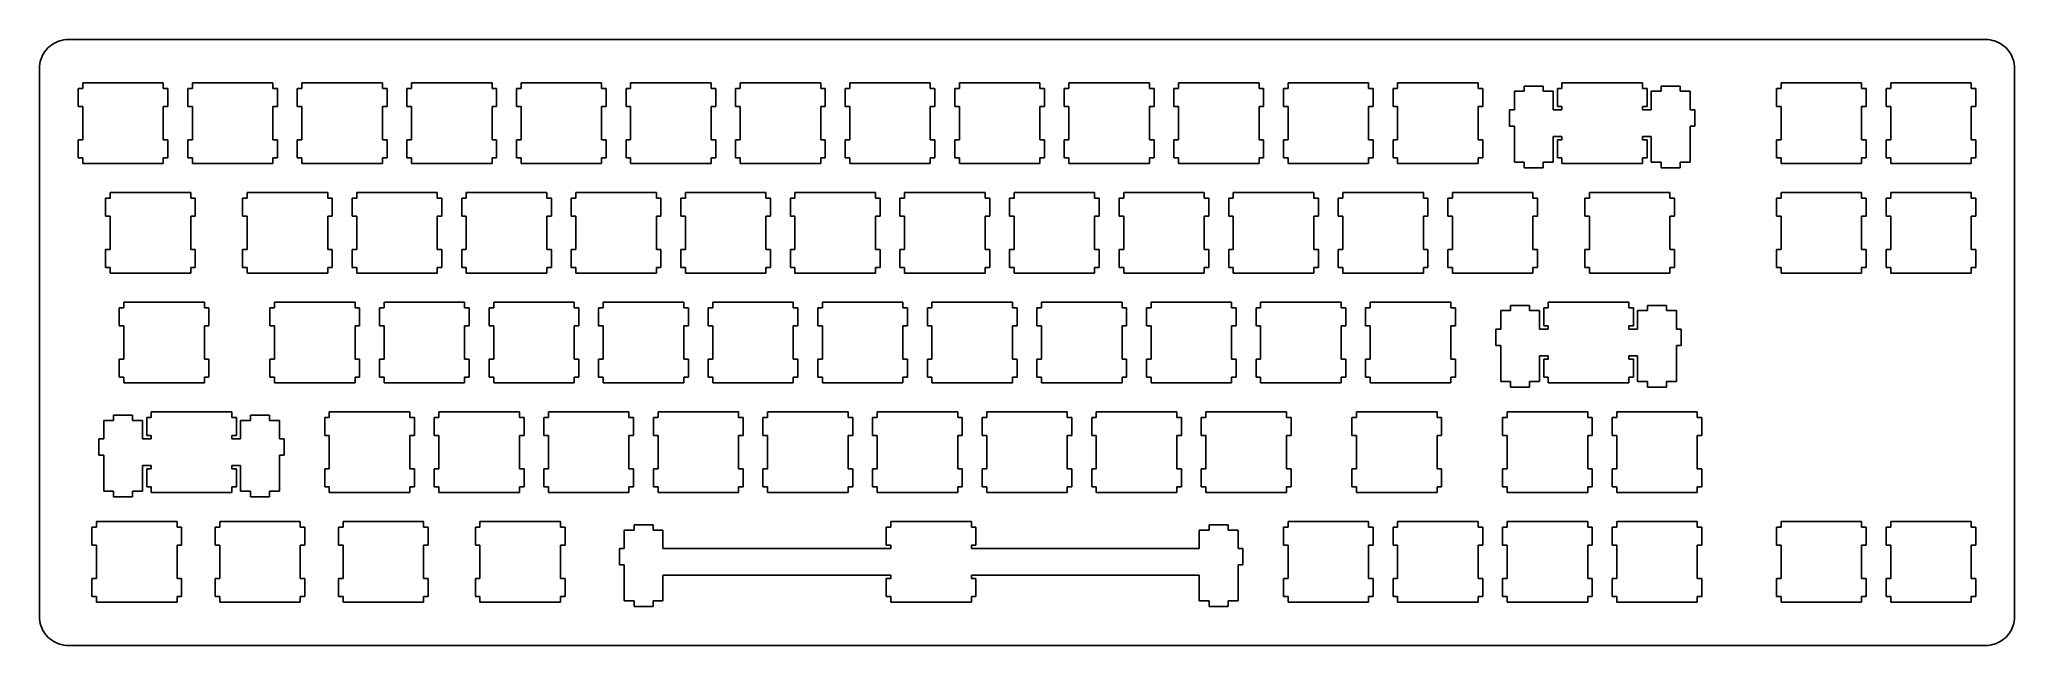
# Model space of a CAD drawing. Extents: x 0 to 343, y 0 to 105.
import ezdxf

# ---------------------------------------------------------------- set-up
doc = ezdxf.new("R2010")
doc.units = 0
doc.layers.get('0').update_dxf_attribs({"linetype": 'CONTINUOUS'})

msp = doc.modelspace()

# ---------------------------------------------------------------- linework, layer by layer
at = {"color": 0}
for p, q in [((0.83096, 102.956), (1.04869, 103.283)), ((1.04869, 103.283), (1.29122, 103.591)), ((1.29122, 103.591), (1.55856, 103.879)), ((1.55856, 103.879), (1.84657, 104.147)), ((1.84657, 104.147), (2.15525, 104.389)), ((2.15525, 104.389), (2.48185, 104.607)), ((2.48185, 104.607), (2.82498, 104.798)), ((2.82498, 104.798), (3.18051, 104.962)), ((3.18051, 104.962), (3.54845, 105.099)), ((3.54845, 105.099), (3.9274, 105.205)), ((3.9274, 105.205), (4.3119, 105.282)), ((4.3119, 105.282), (4.70186, 105.327)), ((4.70186, 105.327), (5.0946, 105.344)), ((5.0946, 105.344), (338.471, 105.343)), ((338.471, 105.343), (338.862, 105.327)), ((338.862, 105.327), (339.252, 105.282)), ((339.252, 105.282), (339.638, 105.205)), ((339.638, 105.205), (340.016, 105.099)), ((340.016, 105.099), (340.384, 104.962)), ((340.384, 104.962), (340.739, 104.798)), ((340.739, 104.798), (341.082, 104.607)), ((341.082, 104.607), (341.409, 104.389)), ((341.409, 104.389), (341.717, 104.147)), ((341.717, 104.147), (342.006, 103.879)), ((342.006, 103.879), (342.273, 103.591)), ((342.273, 103.591), (342.515, 103.283)), ((342.515, 103.283), (342.733, 102.956)), ((0.09371, 5.09323), (0.09508, 100.343)), ((0.09508, 100.343), (0.11024, 100.736)), ((0.11024, 100.736), (0.15572, 101.126)), ((0.15572, 101.126), (0.23289, 101.51)), ((0.23289, 101.51), (0.339, 101.889)), ((0.339, 101.889), (0.47542, 102.257)), ((0.47542, 102.257), (0.63941, 102.613)), ((0.63941, 102.613), (0.83096, 102.956)), ((342.733, 102.956), (342.926, 102.613)), ((342.926, 102.613), (343.09, 102.257)), ((343.09, 102.257), (343.225, 101.889)), ((343.225, 101.889), (343.331, 101.51)), ((343.331, 101.51), (343.408, 101.126)), ((343.408, 101.126), (343.455, 100.736)), ((343.455, 100.736), (343.469, 100.343)), ((343.469, 100.343), (343.47, 5.09185)), ((7.61919, 96.8195), (6.81852, 96.8195)), ((6.81852, 96.8195), (6.81852, 93.7175)), ((7.61919, 97.8186), (7.61919, 96.8195)), ((21.6201, 97.8186), (7.61919, 97.8186)), ((21.6201, 96.8195), (21.6201, 97.8186)), ((22.4193, 96.8195), (21.6201, 96.8195)), ((22.4193, 93.7175), (22.4193, 96.8195)), ((26.6692, 96.8195), (25.8699, 96.8195)), ((25.8699, 96.8195), (25.8699, 93.7175)), ((26.6692, 97.8186), (26.6692, 96.8195)), ((40.67, 97.8186), (26.6692, 97.8186)), ((40.67, 96.8195), (40.67, 97.8186)), ((41.4694, 96.8195), (40.67, 96.8195)), ((41.4694, 93.7175), (41.4694, 96.8195)), ((45.7193, 96.8195), (44.9199, 96.8195)), ((44.9199, 96.8195), (44.9199, 93.7175)), ((45.7193, 97.8186), (45.7193, 96.8195)), ((59.72, 97.8186), (45.7193, 97.8186)), ((59.72, 96.8195), (59.72, 97.8186)), ((60.5194, 96.8195), (59.72, 96.8195)), ((60.5194, 93.7175), (60.5194, 96.8195)), ((64.7693, 96.8195), (63.9699, 96.8195)), ((63.9699, 96.8195), (63.9699, 93.7175)), ((64.7693, 97.8186), (64.7693, 96.8195)), ((78.77, 97.8186), (64.7693, 97.8186)), ((78.77, 96.8195), (78.77, 97.8186)), ((79.5694, 96.8195), (78.77, 96.8195)), ((79.5694, 93.7175), (79.5694, 96.8195)), ((83.8193, 96.8195), (83.0199, 96.8195)), ((83.0199, 96.8195), (83.0199, 93.7175)), ((83.8193, 97.8186), (83.8193, 96.8195)), ((97.82, 97.8186), (83.8193, 97.8186)), ((97.82, 96.8195), (97.82, 97.8186)), ((98.6194, 96.8195), (97.82, 96.8195)), ((98.6194, 93.7175), (98.6194, 96.8195)), ((102.869, 96.8195), (102.07, 96.8195)), ((102.07, 96.8195), (102.07, 93.7175)), ((102.869, 97.8186), (102.869, 96.8195)), ((116.869, 97.8186), (102.869, 97.8186)), ((116.869, 96.8195), (116.869, 97.8186)), ((117.669, 96.8195), (116.869, 96.8195)), ((117.669, 93.7175), (117.669, 96.8195)), ((121.919, 96.8195), (121.118, 96.8195)), ((121.118, 96.8195), (121.118, 93.7175)), ((121.919, 97.8186), (121.919, 96.8195)), ((135.92, 97.8186), (121.919, 97.8186)), ((135.92, 96.8195), (135.92, 97.8186)), ((136.719, 96.8195), (135.92, 96.8195)), ((136.719, 93.7175), (136.719, 96.8195)), ((140.969, 96.8195), (140.17, 96.8195)), ((140.17, 96.8195), (140.17, 93.7175)), ((140.969, 97.8186), (140.969, 96.8195)), ((154.97, 97.8186), (140.969, 97.8186)), ((154.97, 96.8195), (154.97, 97.8186)), ((155.769, 96.8195), (154.97, 96.8195)), ((155.769, 93.7175), (155.769, 96.8195)), ((160.019, 96.8195), (159.22, 96.8195)), ((159.22, 96.8195), (159.22, 93.7175)), ((160.019, 97.8186), (160.019, 96.8195)), ((174.02, 97.8186), (160.019, 97.8186)), ((174.02, 96.8195), (174.02, 97.8186)), ((174.819, 96.8195), (174.02, 96.8195)), ((174.819, 93.7175), (174.819, 96.8195)), ((179.069, 96.8195), (178.27, 96.8195)), ((178.27, 96.8195), (178.27, 93.7175)), ((179.069, 97.8186), (179.069, 96.8195)), ((193.07, 97.8186), (179.069, 97.8186)), ((193.07, 96.8195), (193.07, 97.8186)), ((193.869, 96.8195), (193.07, 96.8195)), ((193.869, 93.7175), (193.869, 96.8195)), ((198.119, 96.8195), (197.32, 96.8195)), ((197.32, 96.8195), (197.32, 93.7175)), ((198.119, 97.8186), (198.119, 96.8195)), ((212.12, 97.8186), (198.119, 97.8186)), ((212.12, 96.8195), (212.12, 97.8186)), ((212.919, 96.8195), (212.12, 96.8195)), ((212.919, 93.7175), (212.919, 96.8195)), ((217.169, 96.8195), (216.37, 96.8195)), ((216.37, 96.8195), (216.37, 93.7175)), ((217.169, 97.8186), (217.169, 96.8195)), ((231.17, 97.8186), (217.169, 97.8186)), ((231.17, 96.8195), (231.17, 97.8186)), ((231.969, 96.8195), (231.17, 96.8195)), ((231.969, 93.7175), (231.969, 96.8195)), ((236.219, 96.8195), (235.42, 96.8195)), ((235.42, 96.8195), (235.42, 93.7175)), ((236.219, 97.8186), (236.219, 96.8195)), ((250.22, 97.8186), (236.219, 97.8186)), ((250.22, 96.8195), (250.22, 97.8186)), ((251.019, 96.8195), (250.22, 96.8195)), ((251.019, 93.7175), (251.019, 96.8195)), ((258.244, 96.3496), (256.521, 96.3496)), ((256.521, 96.3496), (256.521, 93.1196)), ((261.545, 97.2675), (258.244, 97.2675)), ((258.244, 97.2675), (258.244, 96.3496)), ((261.545, 96.3496), (261.545, 97.2675)), ((263.27, 96.3496), (261.545, 96.3496)), ((263.27, 93.1196), (263.27, 96.3496)), ((264.794, 96.8195), (263.995, 96.8195)), ((263.995, 96.8195), (263.995, 93.7175)), ((264.794, 97.8186), (264.794, 96.8195)), ((278.795, 97.8186), (264.794, 97.8186)), ((278.795, 96.8195), (278.795, 97.8186)), ((279.594, 96.8195), (278.795, 96.8195)), ((279.594, 93.7175), (279.594, 96.8195)), ((282.044, 96.3496), (280.319, 96.3496)), ((280.319, 96.3496), (280.319, 93.1196)), ((285.345, 97.2675), (282.044, 97.2675)), ((282.044, 97.2675), (282.044, 96.3496)), ((285.345, 96.3496), (285.345, 97.2675)), ((287.07, 96.3496), (285.345, 96.3496)), ((287.07, 93.1196), (287.07, 96.3496)), ((302.894, 96.8195), (302.095, 96.8195)), ((302.095, 96.8195), (302.095, 93.7175)), ((302.894, 97.8186), (302.894, 96.8195)), ((316.895, 97.8186), (302.894, 97.8186)), ((316.895, 96.8195), (316.895, 97.8186)), ((317.694, 96.8195), (316.895, 96.8195)), ((317.694, 93.7175), (317.694, 96.8195)), ((321.944, 96.8195), (321.145, 96.8195)), ((321.145, 96.8195), (321.145, 93.7175)), ((321.944, 97.8186), (321.944, 96.8195)), ((335.945, 97.8186), (321.944, 97.8186)), ((335.945, 96.8195), (335.945, 97.8186)), ((336.744, 96.8195), (335.945, 96.8195)), ((336.744, 93.7175), (336.744, 96.8195)), ((6.81852, 93.7175), (7.61919, 93.7175)), ((7.61919, 93.7175), (7.61919, 87.9189)), ((21.6201, 87.9189), (21.6201, 93.7175)), ((21.6201, 93.7175), (22.4193, 93.7175)), ((25.8699, 93.7175), (26.6692, 93.7175)), ((26.6692, 93.7175), (26.6692, 87.9189)), ((40.67, 87.9189), (40.67, 93.7175)), ((40.67, 93.7175), (41.4694, 93.7175)), ((44.9199, 93.7175), (45.7193, 93.7175)), ((45.7193, 93.7175), (45.7193, 87.9189)), ((59.72, 87.9189), (59.72, 93.7175)), ((59.72, 93.7175), (60.5194, 93.7175)), ((63.9699, 93.7175), (64.7693, 93.7175)), ((64.7693, 93.7175), (64.7693, 87.9189)), ((78.77, 87.9189), (78.77, 93.7175)), ((78.77, 93.7175), (79.5694, 93.7175)), ((83.0199, 93.7175), (83.8193, 93.7175)), ((83.8193, 93.7175), (83.8193, 87.9189)), ((97.82, 87.9189), (97.82, 93.7175)), ((97.82, 93.7175), (98.6194, 93.7175)), ((102.07, 93.7175), (102.869, 93.7175)), ((102.869, 93.7175), (102.869, 87.9189)), ((116.869, 87.9189), (116.869, 93.7175)), ((116.869, 93.7175), (117.669, 93.7175)), ((121.118, 93.7175), (121.919, 93.7175)), ((121.919, 93.7175), (121.919, 87.9189)), ((135.92, 87.9189), (135.92, 93.7175)), ((135.92, 93.7175), (136.719, 93.7175)), ((140.17, 93.7175), (140.969, 93.7175)), ((140.969, 93.7175), (140.969, 87.9189)), ((154.97, 87.9189), (154.97, 93.7175)), ((154.97, 93.7175), (155.769, 93.7175)), ((159.22, 93.7175), (160.019, 93.7175)), ((160.019, 93.7175), (160.019, 87.9189)), ((174.02, 87.9189), (174.02, 93.7175)), ((174.02, 93.7175), (174.819, 93.7175)), ((178.27, 93.7175), (179.069, 93.7175)), ((179.069, 93.7175), (179.069, 87.9189)), ((193.07, 87.9189), (193.07, 93.7175)), ((193.07, 93.7175), (193.869, 93.7175)), ((197.32, 93.7175), (198.119, 93.7175)), ((198.119, 93.7175), (198.119, 87.9189)), ((212.12, 87.9189), (212.12, 93.7175)), ((212.12, 93.7175), (212.919, 93.7175)), ((216.37, 93.7175), (217.169, 93.7175)), ((217.169, 93.7175), (217.169, 87.9189)), ((231.17, 87.9189), (231.17, 93.7175)), ((231.17, 93.7175), (231.969, 93.7175)), ((235.42, 93.7175), (236.219, 93.7175)), ((236.219, 93.7175), (236.219, 87.9189)), ((250.22, 87.9189), (250.22, 93.7175)), ((250.22, 93.7175), (251.019, 93.7175)), ((256.521, 93.1196), (255.695, 93.1196)), ((255.695, 93.1196), (255.695, 90.3182)), ((264.794, 93.1196), (263.27, 93.1196)), ((263.995, 93.7175), (264.794, 93.7175)), ((264.794, 93.7175), (264.794, 93.1196)), ((278.795, 93.1196), (278.795, 93.7175)), ((278.795, 93.7175), (279.594, 93.7175)), ((280.319, 93.1196), (278.795, 93.1196)), ((287.894, 93.1196), (287.07, 93.1196)), ((287.894, 90.3182), (287.894, 93.1196)), ((302.095, 93.7175), (302.894, 93.7175)), ((302.894, 93.7175), (302.894, 87.9189)), ((316.895, 87.9189), (316.895, 93.7175)), ((316.895, 93.7175), (317.694, 93.7175)), ((321.145, 93.7175), (321.944, 93.7175)), ((321.944, 93.7175), (321.944, 87.9189)), ((335.945, 87.9189), (335.945, 93.7175)), ((335.945, 93.7175), (336.744, 93.7175)), ((255.695, 90.3182), (256.521, 90.3182)), ((256.521, 90.3182), (256.521, 84.0493)), ((287.07, 84.0493), (287.07, 90.3182)), ((287.07, 90.3182), (287.894, 90.3182)), ((7.61919, 87.9189), (6.81852, 87.9189)), ((6.81852, 87.9189), (6.81852, 84.8184)), ((22.4193, 87.9189), (21.6201, 87.9189)), ((22.4193, 84.8184), (22.4193, 87.9189)), ((26.6692, 87.9189), (25.8699, 87.9189)), ((25.8699, 87.9189), (25.8699, 84.8184)), ((41.4694, 87.9189), (40.67, 87.9189)), ((41.4694, 84.8184), (41.4694, 87.9189)), ((45.7193, 87.9189), (44.9199, 87.9189)), ((44.9199, 87.9189), (44.9199, 84.8184)), ((60.5194, 87.9189), (59.72, 87.9189)), ((60.5194, 84.8184), (60.5194, 87.9189)), ((64.7693, 87.9189), (63.9699, 87.9189)), ((63.9699, 87.9189), (63.9699, 84.8184)), ((79.5694, 87.9189), (78.77, 87.9189)), ((79.5694, 84.8184), (79.5694, 87.9189)), ((83.8193, 87.9189), (83.0199, 87.9189)), ((83.0199, 87.9189), (83.0199, 84.8184)), ((98.6194, 87.9189), (97.82, 87.9189)), ((98.6194, 84.8184), (98.6194, 87.9189)), ((102.869, 87.9189), (102.07, 87.9189)), ((102.07, 87.9189), (102.07, 84.8184)), ((117.669, 87.9189), (116.869, 87.9189)), ((117.669, 84.8184), (117.669, 87.9189)), ((121.919, 87.9189), (121.118, 87.9189)), ((121.118, 87.9189), (121.118, 84.8184)), ((136.719, 87.9189), (135.92, 87.9189)), ((136.719, 84.8184), (136.719, 87.9189)), ((140.969, 87.9189), (140.17, 87.9189)), ((140.17, 87.9189), (140.17, 84.8184)), ((155.769, 87.9189), (154.97, 87.9189)), ((155.769, 84.8184), (155.769, 87.9189)), ((160.019, 87.9189), (159.22, 87.9189)), ((159.22, 87.9189), (159.22, 84.8184)), ((174.819, 87.9189), (174.02, 87.9189)), ((174.819, 84.8184), (174.819, 87.9189)), ((179.069, 87.9189), (178.27, 87.9189)), ((178.27, 87.9189), (178.27, 84.8184)), ((193.869, 87.9189), (193.07, 87.9189)), ((193.869, 84.8184), (193.869, 87.9189)), ((198.119, 87.9189), (197.32, 87.9189)), ((197.32, 87.9189), (197.32, 84.8184)), ((212.919, 87.9189), (212.12, 87.9189)), ((212.919, 84.8184), (212.919, 87.9189)), ((217.169, 87.9189), (216.37, 87.9189)), ((216.37, 87.9189), (216.37, 84.8184)), ((231.969, 87.9189), (231.17, 87.9189)), ((231.969, 84.8184), (231.969, 87.9189)), ((236.219, 87.9189), (235.42, 87.9189)), ((235.42, 87.9189), (235.42, 84.8184)), ((251.019, 87.9189), (250.22, 87.9189)), ((251.019, 84.8184), (251.019, 87.9189)), ((263.27, 84.0493), (263.27, 88.5183)), ((263.27, 88.5183), (264.794, 88.5183)), ((264.794, 87.9189), (263.995, 87.9189)), ((263.995, 87.9189), (263.995, 84.8184)), ((264.794, 88.5183), (264.794, 87.9189)), ((278.795, 87.9189), (278.795, 88.5183)), ((278.795, 88.5183), (280.319, 88.5183)), ((279.594, 87.9189), (278.795, 87.9189)), ((279.594, 84.8184), (279.594, 87.9189)), ((280.319, 88.5183), (280.319, 84.0493)), ((302.894, 87.9189), (302.095, 87.9189)), ((302.095, 87.9189), (302.095, 84.8184)), ((317.694, 87.9189), (316.895, 87.9189)), ((317.694, 84.8184), (317.694, 87.9189)), ((321.944, 87.9189), (321.145, 87.9189)), ((321.145, 87.9189), (321.145, 84.8184)), ((336.744, 87.9189), (335.945, 87.9189)), ((336.744, 84.8184), (336.744, 87.9189)), ((6.81852, 84.8184), (7.61919, 84.8184)), ((7.61919, 84.8184), (7.61919, 83.8179)), ((7.61919, 83.8179), (21.6201, 83.8179)), ((21.6201, 83.8179), (21.6201, 84.8184)), ((21.6201, 84.8184), (22.4193, 84.8184)), ((25.8699, 84.8184), (26.6692, 84.8184)), ((26.6692, 84.8184), (26.6692, 83.8179)), ((26.6692, 83.8179), (40.67, 83.8179)), ((40.67, 83.8179), (40.67, 84.8184)), ((40.67, 84.8184), (41.4694, 84.8184)), ((44.9199, 84.8184), (45.7193, 84.8184)), ((45.7193, 84.8184), (45.7193, 83.8179)), ((45.7193, 83.8179), (59.72, 83.8179)), ((59.72, 83.8179), (59.72, 84.8184)), ((59.72, 84.8184), (60.5194, 84.8184)), ((63.9699, 84.8184), (64.7693, 84.8184)), ((64.7693, 84.8184), (64.7693, 83.8179)), ((64.7693, 83.8179), (78.77, 83.8179)), ((78.77, 83.8179), (78.77, 84.8184)), ((78.77, 84.8184), (79.5694, 84.8184)), ((83.0199, 84.8184), (83.8193, 84.8184)), ((83.8193, 84.8184), (83.8193, 83.8179)), ((83.8193, 83.8179), (97.82, 83.8179)), ((97.82, 83.8179), (97.82, 84.8184)), ((97.82, 84.8184), (98.6194, 84.8184)), ((102.07, 84.8184), (102.869, 84.8184)), ((102.869, 84.8184), (102.869, 83.8179)), ((102.869, 83.8179), (116.869, 83.8179)), ((116.869, 83.8179), (116.869, 84.8184)), ((116.869, 84.8184), (117.669, 84.8184)), ((121.118, 84.8184), (121.919, 84.8184)), ((121.919, 84.8184), (121.919, 83.8179)), ((121.919, 83.8179), (135.92, 83.8179)), ((135.92, 83.8179), (135.92, 84.8184)), ((135.92, 84.8184), (136.719, 84.8184)), ((140.17, 84.8184), (140.969, 84.8184)), ((140.969, 84.8184), (140.969, 83.8179)), ((140.969, 83.8179), (154.97, 83.8179)), ((154.97, 83.8179), (154.97, 84.8184)), ((154.97, 84.8184), (155.769, 84.8184)), ((159.22, 84.8184), (160.019, 84.8184)), ((160.019, 84.8184), (160.019, 83.8179)), ((160.019, 83.8179), (174.02, 83.8179)), ((174.02, 83.8179), (174.02, 84.8184)), ((174.02, 84.8184), (174.819, 84.8184)), ((178.27, 84.8184), (179.069, 84.8184)), ((179.069, 84.8184), (179.069, 83.8179)), ((179.069, 83.8179), (193.07, 83.8179)), ((193.07, 83.8179), (193.07, 84.8184)), ((193.07, 84.8184), (193.869, 84.8184)), ((197.32, 84.8184), (198.119, 84.8184)), ((198.119, 84.8184), (198.119, 83.8179)), ((198.119, 83.8179), (212.12, 83.8179)), ((212.12, 83.8179), (212.12, 84.8184)), ((212.12, 84.8184), (212.919, 84.8184)), ((216.37, 84.8184), (217.169, 84.8184)), ((217.169, 84.8184), (217.169, 83.8179)), ((217.169, 83.8179), (231.17, 83.8179)), ((231.17, 83.8179), (231.17, 84.8184)), ((231.17, 84.8184), (231.969, 84.8184)), ((235.42, 84.8184), (236.219, 84.8184)), ((236.219, 84.8184), (236.219, 83.8179)), ((236.219, 83.8179), (250.22, 83.8179)), ((250.22, 83.8179), (250.22, 84.8184)), ((250.22, 84.8184), (251.019, 84.8184)), ((256.521, 84.0493), (258.244, 84.0493)), ((258.244, 84.0493), (258.244, 83.0682)), ((258.244, 83.0682), (261.545, 83.0682)), ((261.545, 83.0682), (261.545, 84.0493)), ((261.545, 84.0493), (263.27, 84.0493)), ((263.995, 84.8184), (264.794, 84.8184)), ((264.794, 84.8184), (264.794, 83.8179)), ((264.794, 83.8179), (278.795, 83.8179)), ((278.795, 83.8179), (278.795, 84.8184)), ((278.795, 84.8184), (279.594, 84.8184)), ((280.319, 84.0493), (282.044, 84.0493)), ((282.044, 84.0493), (282.044, 83.0682)), ((282.044, 83.0682), (285.345, 83.0682)), ((285.345, 83.0682), (285.345, 84.0493)), ((285.345, 84.0493), (287.07, 84.0493)), ((302.095, 84.8184), (302.894, 84.8184)), ((302.894, 84.8184), (302.894, 83.8179)), ((302.894, 83.8179), (316.895, 83.8179)), ((316.895, 83.8179), (316.895, 84.8184)), ((316.895, 84.8184), (317.694, 84.8184)), ((321.145, 84.8184), (321.944, 84.8184)), ((321.944, 84.8184), (321.944, 83.8179)), ((321.944, 83.8179), (335.945, 83.8179)), ((335.945, 83.8179), (335.945, 84.8184)), ((335.945, 84.8184), (336.744, 84.8184)), ((12.3817, 77.7681), (11.5824, 77.7681)), ((11.5824, 77.7681), (11.5824, 74.6675)), ((12.3817, 78.7686), (12.3817, 77.7681)), ((26.3812, 78.7686), (12.3817, 78.7686)), ((26.3812, 77.7681), (26.3812, 78.7686)), ((27.1818, 77.7681), (26.3812, 77.7681)), ((27.1818, 74.6675), (27.1818, 77.7681)), ((36.1943, 77.7681), (35.3949, 77.7681)), ((35.3949, 77.7681), (35.3949, 74.6675)), ((36.1943, 78.7686), (36.1943, 77.7681)), ((50.195, 78.7686), (36.1943, 78.7686)), ((50.195, 77.7681), (50.195, 78.7686)), ((50.9944, 77.7681), (50.195, 77.7681)), ((50.9944, 74.6675), (50.9944, 77.7681)), ((55.2443, 77.7681), (54.4449, 77.7681)), ((54.4449, 77.7681), (54.4449, 74.6675)), ((55.2443, 78.7686), (55.2443, 77.7681)), ((69.245, 78.7686), (55.2443, 78.7686)), ((69.245, 77.7681), (69.245, 78.7686)), ((70.0444, 77.7681), (69.245, 77.7681)), ((70.0444, 74.6675), (70.0444, 77.7681)), ((74.2943, 77.7681), (73.4949, 77.7681)), ((73.4949, 77.7681), (73.4949, 74.6675)), ((74.2943, 78.7686), (74.2943, 77.7681)), ((88.295, 78.7686), (74.2943, 78.7686)), ((88.295, 77.7681), (88.295, 78.7686)), ((89.0944, 77.7681), (88.295, 77.7681)), ((89.0944, 74.6675), (89.0944, 77.7681)), ((93.3443, 77.7681), (92.5449, 77.7681)), ((92.5449, 77.7681), (92.5449, 74.6675)), ((93.3443, 78.7686), (93.3443, 77.7681)), ((107.345, 78.7686), (93.3443, 78.7686)), ((107.345, 77.7681), (107.345, 78.7686)), ((108.144, 77.7681), (107.345, 77.7681)), ((108.144, 74.6675), (108.144, 77.7681)), ((112.394, 77.7681), (111.595, 77.7681)), ((111.595, 77.7681), (111.595, 74.6675)), ((112.394, 78.7686), (112.394, 77.7681)), ((126.395, 78.7686), (112.394, 78.7686)), ((126.395, 77.7681), (126.395, 78.7686)), ((127.194, 77.7681), (126.395, 77.7681)), ((127.194, 74.6675), (127.194, 77.7681)), ((131.444, 77.7681), (130.643, 77.7681)), ((130.643, 77.7681), (130.643, 74.6675)), ((131.444, 78.7686), (131.444, 77.7681)), ((145.445, 78.7686), (131.444, 78.7686)), ((145.445, 77.7681), (145.445, 78.7686)), ((146.244, 77.7681), (145.445, 77.7681)), ((146.244, 74.6675), (146.244, 77.7681)), ((150.494, 77.7681), (149.695, 77.7681)), ((149.695, 77.7681), (149.695, 74.6675)), ((150.494, 78.7686), (150.494, 77.7681)), ((164.495, 78.7686), (150.494, 78.7686)), ((164.495, 77.7681), (164.495, 78.7686)), ((165.294, 77.7681), (164.495, 77.7681)), ((165.294, 74.6675), (165.294, 77.7681)), ((169.544, 77.7681), (168.745, 77.7681)), ((168.745, 77.7681), (168.745, 74.6675)), ((169.544, 78.7686), (169.544, 77.7681)), ((183.545, 78.7686), (169.544, 78.7686)), ((183.545, 77.7681), (183.545, 78.7686)), ((184.344, 77.7681), (183.545, 77.7681)), ((184.344, 74.6675), (184.344, 77.7681)), ((188.594, 77.7681), (187.795, 77.7681)), ((187.795, 77.7681), (187.795, 74.6675)), ((188.594, 78.7686), (188.594, 77.7681)), ((202.595, 78.7686), (188.594, 78.7686)), ((202.595, 77.7681), (202.595, 78.7686)), ((203.394, 77.7681), (202.595, 77.7681)), ((203.394, 74.6675), (203.394, 77.7681)), ((207.644, 77.7681), (206.845, 77.7681)), ((206.845, 77.7681), (206.845, 74.6675)), ((207.644, 78.7686), (207.644, 77.7681)), ((221.645, 78.7686), (207.644, 78.7686)), ((221.645, 77.7681), (221.645, 78.7686)), ((222.444, 77.7681), (221.645, 77.7681)), ((222.444, 74.6675), (222.444, 77.7681)), ((226.694, 77.7681), (225.895, 77.7681)), ((225.895, 77.7681), (225.895, 74.6675)), ((226.694, 78.7686), (226.694, 77.7681)), ((240.695, 78.7686), (226.694, 78.7686)), ((240.695, 77.7681), (240.695, 78.7686)), ((241.494, 77.7681), (240.695, 77.7681)), ((241.494, 74.6675), (241.494, 77.7681)), ((245.744, 77.7681), (244.945, 77.7681)), ((244.945, 77.7681), (244.945, 74.6675)), ((245.744, 78.7686), (245.744, 77.7681)), ((259.745, 78.7686), (245.744, 78.7686)), ((259.745, 77.7681), (259.745, 78.7686)), ((260.544, 77.7681), (259.745, 77.7681)), ((260.544, 74.6675), (260.544, 77.7681)), ((269.557, 77.7681), (268.757, 77.7681)), ((268.757, 77.7681), (268.757, 74.6675)), ((269.557, 78.7686), (269.557, 77.7681)), ((283.556, 78.7686), (269.557, 78.7686)), ((283.556, 77.7681), (283.556, 78.7686)), ((284.357, 77.7681), (283.556, 77.7681)), ((284.357, 74.6675), (284.357, 77.7681)), ((302.894, 77.7681), (302.095, 77.7681)), ((302.095, 77.7681), (302.095, 74.6675)), ((302.894, 78.7686), (302.894, 77.7681)), ((316.895, 78.7686), (302.894, 78.7686)), ((316.895, 77.7681), (316.895, 78.7686)), ((317.694, 77.7681), (316.895, 77.7681)), ((317.694, 74.6675), (317.694, 77.7681)), ((321.944, 77.7681), (321.145, 77.7681)), ((321.145, 77.7681), (321.145, 74.6675)), ((321.944, 78.7686), (321.944, 77.7681)), ((335.945, 78.7686), (321.944, 78.7686)), ((335.945, 77.7681), (335.945, 78.7686)), ((336.744, 77.7681), (335.945, 77.7681)), ((336.744, 74.6675), (336.744, 77.7681)), ((11.5824, 74.6675), (12.3817, 74.6675)), ((12.3817, 74.6675), (12.3817, 68.8675)), ((26.3812, 68.8675), (26.3812, 74.6675)), ((26.3812, 74.6675), (27.1818, 74.6675)), ((35.3949, 74.6675), (36.1943, 74.6675)), ((36.1943, 74.6675), (36.1943, 68.8675)), ((50.195, 68.8675), (50.195, 74.6675)), ((50.195, 74.6675), (50.9944, 74.6675)), ((54.4449, 74.6675), (55.2443, 74.6675)), ((55.2443, 74.6675), (55.2443, 68.8675)), ((69.245, 68.8675), (69.245, 74.6675)), ((69.245, 74.6675), (70.0444, 74.6675)), ((73.4949, 74.6675), (74.2943, 74.6675)), ((74.2943, 74.6675), (74.2943, 68.8675)), ((88.295, 68.8675), (88.295, 74.6675)), ((88.295, 74.6675), (89.0944, 74.6675)), ((92.5449, 74.6675), (93.3443, 74.6675)), ((93.3443, 74.6675), (93.3443, 68.8675)), ((107.345, 68.8675), (107.345, 74.6675)), ((107.345, 74.6675), (108.144, 74.6675)), ((111.595, 74.6675), (112.394, 74.6675)), ((112.394, 74.6675), (112.394, 68.8675)), ((126.395, 68.8675), (126.395, 74.6675)), ((126.395, 74.6675), (127.194, 74.6675)), ((130.643, 74.6675), (131.444, 74.6675)), ((131.444, 74.6675), (131.444, 68.8675)), ((145.445, 68.8675), (145.445, 74.6675)), ((145.445, 74.6675), (146.244, 74.6675)), ((149.695, 74.6675), (150.494, 74.6675)), ((150.494, 74.6675), (150.494, 68.8675)), ((164.495, 68.8675), (164.495, 74.6675)), ((164.495, 74.6675), (165.294, 74.6675)), ((168.745, 74.6675), (169.544, 74.6675)), ((169.544, 74.6675), (169.544, 68.8675)), ((183.545, 68.8675), (183.545, 74.6675)), ((183.545, 74.6675), (184.344, 74.6675)), ((187.795, 74.6675), (188.594, 74.6675)), ((188.594, 74.6675), (188.594, 68.8675)), ((202.595, 68.8675), (202.595, 74.6675)), ((202.595, 74.6675), (203.394, 74.6675)), ((206.845, 74.6675), (207.644, 74.6675)), ((207.644, 74.6675), (207.644, 68.8675)), ((221.645, 68.8675), (221.645, 74.6675)), ((221.645, 74.6675), (222.444, 74.6675)), ((225.895, 74.6675), (226.694, 74.6675)), ((226.694, 74.6675), (226.694, 68.8675)), ((240.695, 68.8675), (240.695, 74.6675)), ((240.695, 74.6675), (241.494, 74.6675)), ((244.945, 74.6675), (245.744, 74.6675)), ((245.744, 74.6675), (245.744, 68.8675)), ((259.745, 68.8675), (259.745, 74.6675)), ((259.745, 74.6675), (260.544, 74.6675)), ((268.757, 74.6675), (269.557, 74.6675)), ((269.557, 74.6675), (269.557, 68.8675)), ((283.556, 68.8675), (283.556, 74.6675)), ((283.556, 74.6675), (284.357, 74.6675)), ((302.095, 74.6675), (302.894, 74.6675)), ((302.894, 74.6675), (302.894, 68.8675)), ((316.895, 68.8675), (316.895, 74.6675)), ((316.895, 74.6675), (317.694, 74.6675)), ((321.145, 74.6675), (321.944, 74.6675)), ((321.944, 74.6675), (321.944, 68.8675)), ((335.945, 68.8675), (335.945, 74.6675)), ((335.945, 74.6675), (336.744, 74.6675)), ((12.3817, 68.8675), (11.5824, 68.8675)), ((11.5824, 68.8675), (11.5824, 65.7684)), ((27.1818, 68.8675), (26.3812, 68.8675)), ((27.1818, 65.7684), (27.1818, 68.8675)), ((36.1943, 68.8675), (35.3949, 68.8675)), ((35.3949, 68.8675), (35.3949, 65.7684)), ((50.9944, 68.8675), (50.195, 68.8675)), ((50.9944, 65.7684), (50.9944, 68.8675)), ((55.2443, 68.8675), (54.4449, 68.8675)), ((54.4449, 68.8675), (54.4449, 65.7684)), ((70.0444, 68.8675), (69.245, 68.8675)), ((70.0444, 65.7684), (70.0444, 68.8675)), ((74.2943, 68.8675), (73.4949, 68.8675)), ((73.4949, 68.8675), (73.4949, 65.7684)), ((89.0944, 68.8675), (88.295, 68.8675)), ((89.0944, 65.7684), (89.0944, 68.8675)), ((93.3443, 68.8675), (92.5449, 68.8675)), ((92.5449, 68.8675), (92.5449, 65.7684)), ((108.144, 68.8675), (107.345, 68.8675)), ((108.144, 65.7684), (108.144, 68.8675)), ((112.394, 68.8675), (111.595, 68.8675)), ((111.595, 68.8675), (111.595, 65.7684)), ((127.194, 68.8675), (126.395, 68.8675)), ((127.194, 65.7684), (127.194, 68.8675)), ((131.444, 68.8675), (130.643, 68.8675)), ((130.643, 68.8675), (130.643, 65.7684)), ((146.244, 68.8675), (145.445, 68.8675)), ((146.244, 65.7684), (146.244, 68.8675)), ((150.494, 68.8675), (149.695, 68.8675)), ((149.695, 68.8675), (149.695, 65.7684)), ((165.294, 68.8675), (164.495, 68.8675)), ((165.294, 65.7684), (165.294, 68.8675)), ((169.544, 68.8675), (168.745, 68.8675)), ((168.745, 68.8675), (168.745, 65.7684)), ((184.344, 68.8675), (183.545, 68.8675)), ((184.344, 65.7684), (184.344, 68.8675)), ((188.594, 68.8675), (187.795, 68.8675)), ((187.795, 68.8675), (187.795, 65.7684)), ((203.394, 68.8675), (202.595, 68.8675)), ((203.394, 65.7684), (203.394, 68.8675)), ((207.644, 68.8675), (206.845, 68.8675)), ((206.845, 68.8675), (206.845, 65.7684)), ((222.444, 68.8675), (221.645, 68.8675)), ((222.444, 65.7684), (222.444, 68.8675)), ((226.694, 68.8675), (225.895, 68.8675)), ((225.895, 68.8675), (225.895, 65.7684)), ((241.494, 68.8675), (240.695, 68.8675)), ((241.494, 65.7684), (241.494, 68.8675)), ((245.744, 68.8675), (244.945, 68.8675)), ((244.945, 68.8675), (244.945, 65.7684)), ((260.544, 68.8675), (259.745, 68.8675)), ((260.544, 65.7684), (260.544, 68.8675)), ((269.557, 68.8675), (268.757, 68.8675)), ((268.757, 68.8675), (268.757, 65.7684)), ((284.357, 68.8675), (283.556, 68.8675)), ((284.357, 65.7684), (284.357, 68.8675)), ((302.894, 68.8675), (302.095, 68.8675)), ((302.095, 68.8675), (302.095, 65.7684)), ((317.694, 68.8675), (316.895, 68.8675)), ((317.694, 65.7684), (317.694, 68.8675)), ((321.944, 68.8675), (321.145, 68.8675)), ((321.145, 68.8675), (321.145, 65.7684)), ((336.744, 68.8675), (335.945, 68.8675)), ((336.744, 65.7684), (336.744, 68.8675)), ((11.5824, 65.7684), (12.3817, 65.7684)), ((12.3817, 65.7684), (12.3817, 64.7679)), ((26.3812, 64.7679), (26.3812, 65.7684)), ((26.3812, 65.7684), (27.1818, 65.7684)), ((35.3949, 65.7684), (36.1943, 65.7684)), ((36.1943, 65.7684), (36.1943, 64.7679)), ((50.195, 64.7679), (50.195, 65.7684)), ((50.195, 65.7684), (50.9944, 65.7684)), ((54.4449, 65.7684), (55.2443, 65.7684)), ((55.2443, 65.7684), (55.2443, 64.7679)), ((69.245, 64.7679), (69.245, 65.7684)), ((69.245, 65.7684), (70.0444, 65.7684)), ((73.4949, 65.7684), (74.2943, 65.7684)), ((74.2943, 65.7684), (74.2943, 64.7679)), ((88.295, 64.7679), (88.295, 65.7684)), ((88.295, 65.7684), (89.0944, 65.7684)), ((92.5449, 65.7684), (93.3443, 65.7684)), ((93.3443, 65.7684), (93.3443, 64.7679)), ((107.345, 64.7679), (107.345, 65.7684)), ((107.345, 65.7684), (108.144, 65.7684)), ((111.595, 65.7684), (112.394, 65.7684)), ((112.394, 65.7684), (112.394, 64.7679)), ((126.395, 64.7679), (126.395, 65.7684)), ((126.395, 65.7684), (127.194, 65.7684)), ((130.643, 65.7684), (131.444, 65.7684)), ((131.444, 65.7684), (131.444, 64.7679)), ((145.445, 64.7679), (145.445, 65.7684)), ((145.445, 65.7684), (146.244, 65.7684)), ((149.695, 65.7684), (150.494, 65.7684)), ((150.494, 65.7684), (150.494, 64.7679)), ((164.495, 64.7679), (164.495, 65.7684)), ((164.495, 65.7684), (165.294, 65.7684)), ((168.745, 65.7684), (169.544, 65.7684)), ((169.544, 65.7684), (169.544, 64.7679)), ((183.545, 64.7679), (183.545, 65.7684)), ((183.545, 65.7684), (184.344, 65.7684)), ((187.795, 65.7684), (188.594, 65.7684)), ((188.594, 65.7684), (188.594, 64.7679)), ((202.595, 64.7679), (202.595, 65.7684)), ((202.595, 65.7684), (203.394, 65.7684)), ((206.845, 65.7684), (207.644, 65.7684)), ((207.644, 65.7684), (207.644, 64.7679)), ((221.645, 64.7679), (221.645, 65.7684)), ((221.645, 65.7684), (222.444, 65.7684)), ((225.895, 65.7684), (226.694, 65.7684)), ((226.694, 65.7684), (226.694, 64.7679)), ((240.695, 64.7679), (240.695, 65.7684)), ((240.695, 65.7684), (241.494, 65.7684)), ((244.945, 65.7684), (245.744, 65.7684)), ((245.744, 65.7684), (245.744, 64.7679)), ((259.745, 64.7679), (259.745, 65.7684)), ((259.745, 65.7684), (260.544, 65.7684)), ((268.757, 65.7684), (269.557, 65.7684)), ((269.557, 65.7684), (269.557, 64.7679)), ((283.556, 64.7679), (283.556, 65.7684)), ((283.556, 65.7684), (284.357, 65.7684)), ((302.095, 65.7684), (302.894, 65.7684)), ((302.894, 65.7684), (302.894, 64.7679)), ((316.895, 64.7679), (316.895, 65.7684)), ((316.895, 65.7684), (317.694, 65.7684)), ((321.145, 65.7684), (321.944, 65.7684)), ((321.944, 65.7684), (321.944, 64.7679)), ((335.945, 64.7679), (335.945, 65.7684)), ((335.945, 65.7684), (336.744, 65.7684)), ((12.3817, 64.7679), (26.3812, 64.7679)), ((36.1943, 64.7679), (50.195, 64.7679)), ((55.2443, 64.7679), (69.245, 64.7679)), ((74.2943, 64.7679), (88.295, 64.7679)), ((93.3443, 64.7679), (107.345, 64.7679)), ((112.394, 64.7679), (126.395, 64.7679)), ((131.444, 64.7679), (145.445, 64.7679)), ((150.494, 64.7679), (164.495, 64.7679)), ((169.544, 64.7679), (183.545, 64.7679)), ((188.594, 64.7679), (202.595, 64.7679)), ((207.644, 64.7679), (221.645, 64.7679)), ((226.694, 64.7679), (240.695, 64.7679)), ((245.744, 64.7679), (259.745, 64.7679)), ((269.557, 64.7679), (283.556, 64.7679)), ((302.894, 64.7679), (316.895, 64.7679)), ((321.944, 64.7679), (335.945, 64.7679)), ((14.7629, 58.7181), (13.9623, 58.7181)), ((13.9623, 58.7181), (13.9623, 55.6175)), ((14.7629, 59.7186), (14.7629, 58.7181)), ((28.7624, 59.7186), (14.7629, 59.7186)), ((28.7624, 58.7181), (28.7624, 59.7186)), ((29.5631, 58.7181), (28.7624, 58.7181)), ((29.5631, 55.6175), (29.5631, 58.7181)), ((40.9568, 58.7181), (40.1574, 58.7181)), ((40.1574, 58.7181), (40.1574, 55.6175)), ((40.9568, 59.7186), (40.9568, 58.7181)), ((54.9561, 59.7186), (40.9568, 59.7186)), ((54.9561, 58.7181), (54.9561, 59.7186)), ((55.7569, 58.7181), (54.9561, 58.7181)), ((55.7569, 55.6175), (55.7569, 58.7181)), ((60.0068, 58.7181), (59.206, 58.7181)), ((59.206, 58.7181), (59.206, 55.6175)), ((60.0068, 59.7186), (60.0068, 58.7181)), ((74.0061, 59.7186), (60.0068, 59.7186)), ((74.0061, 58.7181), (74.0061, 59.7186)), ((74.8069, 58.7181), (74.0061, 58.7181)), ((74.8069, 55.6175), (74.8069, 58.7181)), ((79.0568, 58.7181), (78.2574, 58.7181)), ((78.2574, 58.7181), (78.2574, 55.6175)), ((79.0568, 59.7186), (79.0568, 58.7181)), ((93.0561, 59.7186), (79.0568, 59.7186)), ((93.0561, 58.7181), (93.0561, 59.7186)), ((93.8569, 58.7181), (93.0561, 58.7181)), ((93.8569, 55.6175), (93.8569, 58.7181)), ((98.1068, 58.7181), (97.3074, 58.7181)), ((97.3074, 58.7181), (97.3074, 55.6175)), ((98.1068, 59.7186), (98.1068, 58.7181)), ((112.106, 59.7186), (98.1068, 59.7186)), ((112.106, 58.7181), (112.106, 59.7186)), ((112.907, 58.7181), (112.106, 58.7181)), ((112.907, 55.6175), (112.907, 58.7181)), ((117.157, 58.7181), (116.357, 58.7181)), ((116.357, 58.7181), (116.357, 55.6175)), ((117.157, 59.7186), (117.157, 58.7181)), ((131.156, 59.7186), (117.157, 59.7186)), ((131.156, 58.7181), (131.156, 59.7186)), ((131.957, 58.7181), (131.156, 58.7181)), ((131.957, 55.6175), (131.957, 58.7181)), ((136.207, 58.7181), (135.407, 58.7181)), ((135.407, 58.7181), (135.407, 55.6175)), ((136.207, 59.7186), (136.207, 58.7181)), ((150.206, 59.7186), (136.207, 59.7186)), ((150.206, 58.7181), (150.206, 59.7186)), ((151.007, 58.7181), (150.206, 58.7181)), ((151.007, 55.6175), (151.007, 58.7181)), ((155.257, 58.7181), (154.457, 58.7181)), ((154.457, 58.7181), (154.457, 55.6175)), ((155.257, 59.7186), (155.257, 58.7181)), ((169.256, 59.7186), (155.257, 59.7186)), ((169.256, 58.7181), (169.256, 59.7186)), ((170.057, 58.7181), (169.256, 58.7181)), ((170.057, 55.6175), (170.057, 58.7181)), ((174.307, 58.7181), (173.507, 58.7181)), ((173.507, 58.7181), (173.507, 55.6175)), ((174.307, 59.7186), (174.307, 58.7181)), ((188.306, 59.7186), (174.307, 59.7186)), ((188.306, 58.7181), (188.306, 59.7186)), ((189.107, 58.7181), (188.306, 58.7181)), ((189.107, 55.6175), (189.107, 58.7181)), ((193.357, 58.7181), (192.557, 58.7181)), ((192.557, 58.7181), (192.557, 55.6175)), ((193.357, 59.7186), (193.357, 58.7181)), ((207.356, 59.7186), (193.357, 59.7186)), ((207.356, 58.7181), (207.356, 59.7186)), ((208.157, 58.7181), (207.356, 58.7181)), ((208.157, 55.6175), (208.157, 58.7181)), ((212.407, 58.7181), (211.607, 58.7181)), ((211.607, 58.7181), (211.607, 55.6175)), ((212.407, 59.7186), (212.407, 58.7181)), ((226.406, 59.7186), (212.407, 59.7186)), ((226.406, 58.7181), (226.406, 59.7186)), ((227.207, 58.7181), (226.406, 58.7181)), ((227.207, 55.6175), (227.207, 58.7181)), ((231.457, 58.7181), (230.657, 58.7181)), ((230.657, 58.7181), (230.657, 55.6175)), ((231.457, 59.7186), (231.457, 58.7181)), ((245.456, 59.7186), (231.457, 59.7186)), ((245.456, 58.7181), (245.456, 59.7186)), ((246.257, 58.7181), (245.456, 58.7181)), ((246.257, 55.6175), (246.257, 58.7181)), ((259.162, 59.1675), (255.862, 59.1675)), ((255.862, 59.1675), (255.862, 58.2482)), ((259.162, 58.2482), (259.162, 59.1675)), ((262.413, 58.7181), (261.612, 58.7181)), ((261.612, 58.7181), (261.612, 55.6175)), ((262.413, 59.7186), (262.413, 58.7181)), ((276.412, 59.7186), (262.413, 59.7186)), ((276.412, 58.7181), (276.412, 59.7186)), ((277.213, 58.7181), (276.412, 58.7181)), ((277.213, 55.6175), (277.213, 58.7181)), ((282.962, 59.1675), (279.663, 59.1675)), ((279.663, 59.1675), (279.663, 58.2482)), ((282.962, 58.2482), (282.962, 59.1675)), ((13.9623, 55.6175), (14.7629, 55.6175)), ((14.7629, 55.6175), (14.7629, 49.8175)), ((28.7624, 49.8175), (28.7624, 55.6175)), ((28.7624, 55.6175), (29.5631, 55.6175)), ((40.1574, 55.6175), (40.9568, 55.6175)), ((40.9568, 55.6175), (40.9568, 49.8175)), ((54.9561, 49.8175), (54.9561, 55.6175)), ((54.9561, 55.6175), (55.7569, 55.6175)), ((59.206, 55.6175), (60.0068, 55.6175)), ((60.0068, 55.6175), (60.0068, 49.8175)), ((74.0061, 49.8175), (74.0061, 55.6175)), ((74.0061, 55.6175), (74.8069, 55.6175)), ((78.2574, 55.6175), (79.0568, 55.6175)), ((79.0568, 55.6175), (79.0568, 49.8175)), ((93.0561, 49.8175), (93.0561, 55.6175)), ((93.0561, 55.6175), (93.8569, 55.6175)), ((97.3074, 55.6175), (98.1068, 55.6175)), ((98.1068, 55.6175), (98.1068, 49.8175)), ((112.106, 49.8175), (112.106, 55.6175)), ((112.106, 55.6175), (112.907, 55.6175)), ((116.357, 55.6175), (117.157, 55.6175)), ((117.157, 55.6175), (117.157, 49.8175)), ((131.156, 49.8175), (131.156, 55.6175)), ((131.156, 55.6175), (131.957, 55.6175)), ((135.407, 55.6175), (136.207, 55.6175)), ((136.207, 55.6175), (136.207, 49.8175)), ((150.206, 49.8175), (150.206, 55.6175)), ((150.206, 55.6175), (151.007, 55.6175)), ((154.457, 55.6175), (155.257, 55.6175)), ((155.257, 55.6175), (155.257, 49.8175)), ((169.256, 49.8175), (169.256, 55.6175)), ((169.256, 55.6175), (170.057, 55.6175)), ((173.507, 55.6175), (174.307, 55.6175)), ((174.307, 55.6175), (174.307, 49.8175)), ((188.306, 49.8175), (188.306, 55.6175)), ((188.306, 55.6175), (189.107, 55.6175)), ((192.557, 55.6175), (193.357, 55.6175)), ((193.357, 55.6175), (193.357, 49.8175)), ((207.356, 49.8175), (207.356, 55.6175)), ((207.356, 55.6175), (208.157, 55.6175)), ((211.607, 55.6175), (212.407, 55.6175)), ((212.407, 55.6175), (212.407, 49.8175)), ((226.406, 49.8175), (226.406, 55.6175)), ((226.406, 55.6175), (227.207, 55.6175)), ((230.657, 55.6175), (231.457, 55.6175)), ((231.457, 55.6175), (231.457, 49.8175)), ((245.456, 49.8175), (245.456, 55.6175)), ((245.456, 55.6175), (246.257, 55.6175)), ((254.138, 55.0182), (253.312, 55.0182)), ((253.312, 55.0182), (253.312, 52.2182)), ((255.862, 58.2482), (254.138, 58.2482)), ((254.138, 58.2482), (254.138, 55.0182)), ((260.887, 58.2482), (259.162, 58.2482)), ((260.887, 55.0182), (260.887, 58.2482)), ((262.413, 55.0182), (260.887, 55.0182)), ((261.612, 55.6175), (262.413, 55.6175)), ((262.413, 55.6175), (262.413, 55.0182)), ((276.412, 55.0182), (276.412, 55.6175)), ((276.412, 55.6175), (277.213, 55.6175)), ((277.938, 55.0182), (276.412, 55.0182)), ((279.663, 58.2482), (277.938, 58.2482)), ((277.938, 58.2482), (277.938, 55.0182)), ((284.687, 58.2482), (282.962, 58.2482)), ((284.687, 55.0182), (284.687, 58.2482)), ((285.513, 55.0182), (284.687, 55.0182)), ((285.513, 52.2182), (285.513, 55.0182)), ((253.312, 52.2182), (254.138, 52.2182)), ((254.138, 52.2182), (254.138, 45.9493)), ((284.687, 45.9493), (284.687, 52.2182)), ((284.687, 52.2182), (285.513, 52.2182)), ((14.7629, 49.8175), (13.9623, 49.8175)), ((13.9623, 49.8175), (13.9623, 46.7184)), ((29.5631, 49.8175), (28.7624, 49.8175)), ((29.5631, 46.7184), (29.5631, 49.8175)), ((40.9568, 49.8175), (40.1574, 49.8175)), ((40.1574, 49.8175), (40.1574, 46.7184)), ((55.7569, 49.8175), (54.9561, 49.8175)), ((55.7569, 46.7184), (55.7569, 49.8175)), ((60.0068, 49.8175), (59.206, 49.8175)), ((59.206, 49.8175), (59.206, 46.7184)), ((74.8069, 49.8175), (74.0061, 49.8175)), ((74.8069, 46.7184), (74.8069, 49.8175)), ((79.0568, 49.8175), (78.2574, 49.8175)), ((78.2574, 49.8175), (78.2574, 46.7184)), ((93.8569, 49.8175), (93.0561, 49.8175)), ((93.8569, 46.7184), (93.8569, 49.8175)), ((98.1068, 49.8175), (97.3074, 49.8175)), ((97.3074, 49.8175), (97.3074, 46.7184)), ((112.907, 49.8175), (112.106, 49.8175)), ((112.907, 46.7184), (112.907, 49.8175)), ((117.157, 49.8175), (116.357, 49.8175)), ((116.357, 49.8175), (116.357, 46.7184)), ((131.957, 49.8175), (131.156, 49.8175)), ((131.957, 46.7184), (131.957, 49.8175)), ((136.207, 49.8175), (135.407, 49.8175)), ((135.407, 49.8175), (135.407, 46.7184)), ((151.007, 49.8175), (150.206, 49.8175)), ((151.007, 46.7184), (151.007, 49.8175)), ((155.257, 49.8175), (154.457, 49.8175)), ((154.457, 49.8175), (154.457, 46.7184)), ((170.057, 49.8175), (169.256, 49.8175)), ((170.057, 46.7184), (170.057, 49.8175)), ((174.307, 49.8175), (173.507, 49.8175)), ((173.507, 49.8175), (173.507, 46.7184)), ((189.107, 49.8175), (188.306, 49.8175)), ((189.107, 46.7184), (189.107, 49.8175)), ((193.357, 49.8175), (192.557, 49.8175)), ((192.557, 49.8175), (192.557, 46.7184)), ((208.157, 49.8175), (207.356, 49.8175)), ((208.157, 46.7184), (208.157, 49.8175)), ((212.407, 49.8175), (211.607, 49.8175)), ((211.607, 49.8175), (211.607, 46.7184)), ((227.207, 49.8175), (226.406, 49.8175)), ((227.207, 46.7184), (227.207, 49.8175)), ((231.457, 49.8175), (230.657, 49.8175)), ((230.657, 49.8175), (230.657, 46.7184)), ((246.257, 49.8175), (245.456, 49.8175)), ((246.257, 46.7184), (246.257, 49.8175)), ((260.887, 45.9493), (260.887, 50.4183)), ((260.887, 50.4183), (262.413, 50.4183)), ((262.413, 49.8175), (261.612, 49.8175)), ((261.612, 49.8175), (261.612, 46.7184)), ((262.413, 50.4183), (262.413, 49.8175)), ((276.412, 49.8175), (276.412, 50.4183)), ((276.412, 50.4183), (277.938, 50.4183)), ((277.213, 49.8175), (276.412, 49.8175)), ((277.213, 46.7184), (277.213, 49.8175)), ((277.938, 50.4183), (277.938, 45.9493)), ((13.9623, 46.7184), (14.7629, 46.7184)), ((14.7629, 46.7184), (14.7629, 45.7179)), ((14.7629, 45.7179), (28.7624, 45.7179)), ((28.7624, 45.7179), (28.7624, 46.7184)), ((28.7624, 46.7184), (29.5631, 46.7184)), ((40.1574, 46.7184), (40.9568, 46.7184)), ((40.9568, 46.7184), (40.9568, 45.7179)), ((40.9568, 45.7179), (54.9561, 45.7179)), ((54.9561, 45.7179), (54.9561, 46.7184)), ((54.9561, 46.7184), (55.7569, 46.7184)), ((59.206, 46.7184), (60.0068, 46.7184)), ((60.0068, 46.7184), (60.0068, 45.7179)), ((60.0068, 45.7179), (74.0061, 45.7179)), ((74.0061, 45.7179), (74.0061, 46.7184)), ((74.0061, 46.7184), (74.8069, 46.7184)), ((78.2574, 46.7184), (79.0568, 46.7184)), ((79.0568, 46.7184), (79.0568, 45.7179)), ((79.0568, 45.7179), (93.0561, 45.7179)), ((93.0561, 45.7179), (93.0561, 46.7184)), ((93.0561, 46.7184), (93.8569, 46.7184)), ((97.3074, 46.7184), (98.1068, 46.7184)), ((98.1068, 46.7184), (98.1068, 45.7179)), ((98.1068, 45.7179), (112.106, 45.7179)), ((112.106, 45.7179), (112.106, 46.7184)), ((112.106, 46.7184), (112.907, 46.7184)), ((116.357, 46.7184), (117.157, 46.7184)), ((117.157, 46.7184), (117.157, 45.7179)), ((117.157, 45.7179), (131.156, 45.7179)), ((131.156, 45.7179), (131.156, 46.7184)), ((131.156, 46.7184), (131.957, 46.7184)), ((135.407, 46.7184), (136.207, 46.7184)), ((136.207, 46.7184), (136.207, 45.7179)), ((136.207, 45.7179), (150.206, 45.7179)), ((150.206, 45.7179), (150.206, 46.7184)), ((150.206, 46.7184), (151.007, 46.7184)), ((154.457, 46.7184), (155.257, 46.7184)), ((155.257, 46.7184), (155.257, 45.7179)), ((155.257, 45.7179), (169.256, 45.7179)), ((169.256, 45.7179), (169.256, 46.7184)), ((169.256, 46.7184), (170.057, 46.7184)), ((173.507, 46.7184), (174.307, 46.7184)), ((174.307, 46.7184), (174.307, 45.7179)), ((174.307, 45.7179), (188.306, 45.7179)), ((188.306, 45.7179), (188.306, 46.7184)), ((188.306, 46.7184), (189.107, 46.7184)), ((192.557, 46.7184), (193.357, 46.7184)), ((193.357, 46.7184), (193.357, 45.7179)), ((193.357, 45.7179), (207.356, 45.7179)), ((207.356, 45.7179), (207.356, 46.7184)), ((207.356, 46.7184), (208.157, 46.7184)), ((211.607, 46.7184), (212.407, 46.7184)), ((212.407, 46.7184), (212.407, 45.7179)), ((212.407, 45.7179), (226.406, 45.7179)), ((226.406, 45.7179), (226.406, 46.7184)), ((226.406, 46.7184), (227.207, 46.7184)), ((230.657, 46.7184), (231.457, 46.7184)), ((231.457, 46.7184), (231.457, 45.7179)), ((231.457, 45.7179), (245.456, 45.7179)), ((245.456, 45.7179), (245.456, 46.7184)), ((245.456, 46.7184), (246.257, 46.7184)), ((254.138, 45.9493), (255.862, 45.9493)), ((255.862, 45.9493), (255.862, 44.9682)), ((255.862, 44.9682), (259.162, 44.9682)), ((259.162, 44.9682), (259.162, 45.9493)), ((259.162, 45.9493), (260.887, 45.9493)), ((261.612, 46.7184), (262.413, 46.7184)), ((262.413, 46.7184), (262.413, 45.7179)), ((262.413, 45.7179), (276.412, 45.7179)), ((276.412, 45.7179), (276.412, 46.7184)), ((276.412, 46.7184), (277.213, 46.7184)), ((277.938, 45.9493), (279.663, 45.9493)), ((279.663, 45.9493), (279.663, 44.9682)), ((279.663, 44.9682), (282.962, 44.9682)), ((282.962, 44.9682), (282.962, 45.9493)), ((282.962, 45.9493), (284.687, 45.9493)), ((12.9756, 39.1982), (11.2503, 39.1982)), ((11.2503, 39.1982), (11.2503, 35.9682)), ((16.276, 40.1175), (12.9756, 40.1175)), ((12.9756, 40.1175), (12.9756, 39.1982)), ((16.276, 39.1982), (16.276, 40.1175)), ((18.0013, 39.1982), (16.276, 39.1982)), ((18.0013, 35.9682), (18.0013, 39.1982)), ((19.5254, 39.6681), (18.7262, 39.6681)), ((18.7262, 39.6681), (18.7262, 36.5689)), ((19.5254, 40.6686), (19.5254, 39.6681)), ((33.5263, 40.6686), (19.5254, 40.6686)), ((33.5263, 39.6681), (33.5263, 40.6686)), ((34.3256, 39.6681), (33.5263, 39.6681)), ((34.3256, 36.5689), (34.3256, 39.6681)), ((36.7757, 39.1982), (35.0504, 39.1982)), ((35.0504, 39.1982), (35.0504, 35.9682)), ((40.0763, 40.1175), (36.7757, 40.1175)), ((36.7757, 40.1175), (36.7757, 39.1982)), ((40.0763, 39.1982), (40.0763, 40.1175)), ((41.8013, 39.1982), (40.0763, 39.1982)), ((41.8013, 35.9682), (41.8013, 39.1982)), ((50.4818, 39.6681), (49.6824, 39.6681)), ((49.6824, 39.6681), (49.6824, 36.5689)), ((50.4818, 40.6686), (50.4818, 39.6681)), ((64.4811, 40.6686), (50.4818, 40.6686)), ((64.4811, 39.6681), (64.4811, 40.6686)), ((65.2819, 39.6681), (64.4811, 39.6681)), ((65.2819, 36.5689), (65.2819, 39.6681)), ((69.5318, 39.6681), (68.7324, 39.6681)), ((68.7324, 39.6681), (68.7324, 36.5689)), ((69.5318, 40.6686), (69.5318, 39.6681)), ((83.5311, 40.6686), (69.5318, 40.6686)), ((83.5311, 39.6681), (83.5311, 40.6686)), ((84.3319, 39.6681), (83.5311, 39.6681)), ((84.3319, 36.5689), (84.3319, 39.6681)), ((88.5818, 39.6681), (87.7824, 39.6681)), ((87.7824, 39.6681), (87.7824, 36.5689)), ((88.5818, 40.6686), (88.5818, 39.6681)), ((102.581, 40.6686), (88.5818, 40.6686)), ((102.581, 39.6681), (102.581, 40.6686)), ((103.382, 39.6681), (102.581, 39.6681)), ((103.382, 36.5689), (103.382, 39.6681)), ((107.632, 39.6681), (106.832, 39.6681)), ((106.832, 39.6681), (106.832, 36.5689)), ((107.632, 40.6686), (107.632, 39.6681)), ((121.631, 40.6686), (107.632, 40.6686)), ((121.631, 39.6681), (121.631, 40.6686)), ((122.432, 39.6681), (121.631, 39.6681)), ((122.432, 36.5689), (122.432, 39.6681)), ((126.682, 39.6681), (125.882, 39.6681)), ((125.882, 39.6681), (125.882, 36.5689)), ((126.682, 40.6686), (126.682, 39.6681)), ((140.681, 40.6686), (126.682, 40.6686)), ((140.681, 39.6681), (140.681, 40.6686)), ((141.482, 39.6681), (140.681, 39.6681)), ((141.482, 36.5689), (141.482, 39.6681)), ((145.732, 39.6681), (144.932, 39.6681)), ((144.932, 39.6681), (144.932, 36.5689)), ((145.732, 40.6686), (145.732, 39.6681)), ((159.731, 40.6686), (145.732, 40.6686)), ((159.731, 39.6681), (159.731, 40.6686)), ((160.532, 39.6681), (159.731, 39.6681)), ((160.532, 36.5689), (160.532, 39.6681)), ((164.782, 39.6681), (163.982, 39.6681)), ((163.982, 39.6681), (163.982, 36.5689)), ((164.782, 40.6686), (164.782, 39.6681)), ((178.781, 40.6686), (164.782, 40.6686)), ((178.781, 39.6681), (178.781, 40.6686)), ((179.582, 39.6681), (178.781, 39.6681)), ((179.582, 36.5689), (179.582, 39.6681)), ((183.832, 39.6681), (183.032, 39.6681)), ((183.032, 39.6681), (183.032, 36.5689)), ((183.832, 40.6686), (183.832, 39.6681)), ((197.831, 40.6686), (183.832, 40.6686)), ((197.831, 39.6681), (197.831, 40.6686)), ((198.632, 39.6681), (197.831, 39.6681)), ((198.632, 36.5689), (198.632, 39.6681)), ((202.882, 39.6681), (202.082, 39.6681)), ((202.082, 39.6681), (202.082, 36.5689)), ((202.882, 40.6686), (202.882, 39.6681)), ((216.881, 40.6686), (202.882, 40.6686)), ((216.881, 39.6681), (216.881, 40.6686)), ((217.682, 39.6681), (216.881, 39.6681)), ((217.682, 36.5689), (217.682, 39.6681)), ((229.076, 39.6681), (228.276, 39.6681)), ((228.276, 39.6681), (228.276, 36.5689)), ((229.076, 40.6686), (229.076, 39.6681)), ((243.076, 40.6686), (229.076, 40.6686)), ((243.076, 39.6681), (243.076, 40.6686)), ((243.876, 39.6681), (243.076, 39.6681)), ((243.876, 36.5689), (243.876, 39.6681)), ((255.269, 39.6681), (254.47, 39.6681)), ((254.47, 39.6681), (254.47, 36.5689)), ((255.269, 40.6686), (255.269, 39.6681)), ((269.27, 40.6686), (255.269, 40.6686)), ((269.27, 39.6681), (269.27, 40.6686)), ((270.069, 39.6681), (269.27, 39.6681)), ((270.069, 36.5689), (270.069, 39.6681)), ((274.319, 39.6681), (273.52, 39.6681)), ((273.52, 39.6681), (273.52, 36.5689)), ((274.319, 40.6686), (274.319, 39.6681)), ((288.32, 40.6686), (274.319, 40.6686)), ((288.32, 39.6681), (288.32, 40.6686)), ((289.119, 39.6681), (288.32, 39.6681)), ((289.119, 36.5689), (289.119, 39.6681)), ((11.2503, 35.9682), (10.4262, 35.9682)), ((10.4262, 35.9682), (10.4262, 33.168)), ((19.5254, 35.9682), (18.0013, 35.9682)), ((18.7262, 36.5689), (19.5254, 36.5689)), ((19.5254, 36.5689), (19.5254, 35.9682)), ((33.5263, 35.9682), (33.5263, 36.5689)), ((33.5263, 36.5689), (34.3256, 36.5689)), ((35.0504, 35.9682), (33.5263, 35.9682)), ((42.6254, 35.9682), (41.8013, 35.9682)), ((42.6254, 33.168), (42.6254, 35.9682)), ((49.6824, 36.5689), (50.4818, 36.5689)), ((50.4818, 36.5689), (50.4818, 30.7674)), ((64.4811, 30.7674), (64.4811, 36.5689)), ((64.4811, 36.5689), (65.2819, 36.5689)), ((68.7324, 36.5689), (69.5318, 36.5689)), ((69.5318, 36.5689), (69.5318, 30.7674)), ((83.5311, 30.7674), (83.5311, 36.5689)), ((83.5311, 36.5689), (84.3319, 36.5689)), ((87.7824, 36.5689), (88.5818, 36.5689)), ((88.5818, 36.5689), (88.5818, 30.7674)), ((102.581, 30.7674), (102.581, 36.5689)), ((102.581, 36.5689), (103.382, 36.5689)), ((106.832, 36.5689), (107.632, 36.5689)), ((107.632, 36.5689), (107.632, 30.7674)), ((121.631, 30.7674), (121.631, 36.5689)), ((121.631, 36.5689), (122.432, 36.5689)), ((125.882, 36.5689), (126.682, 36.5689)), ((126.682, 36.5689), (126.682, 30.7674)), ((140.681, 30.7674), (140.681, 36.5689)), ((140.681, 36.5689), (141.482, 36.5689)), ((144.932, 36.5689), (145.732, 36.5689)), ((145.732, 36.5689), (145.732, 30.7674)), ((159.731, 30.7674), (159.731, 36.5689)), ((159.731, 36.5689), (160.532, 36.5689)), ((163.982, 36.5689), (164.782, 36.5689)), ((164.782, 36.5689), (164.782, 30.7674)), ((178.781, 30.7674), (178.781, 36.5689)), ((178.781, 36.5689), (179.582, 36.5689)), ((183.032, 36.5689), (183.832, 36.5689)), ((183.832, 36.5689), (183.832, 30.7674)), ((197.831, 30.7674), (197.831, 36.5689)), ((197.831, 36.5689), (198.632, 36.5689)), ((202.082, 36.5689), (202.882, 36.5689)), ((202.882, 36.5689), (202.882, 30.7674)), ((216.881, 30.7674), (216.881, 36.5689)), ((216.881, 36.5689), (217.682, 36.5689)), ((228.276, 36.5689), (229.076, 36.5689)), ((229.076, 36.5689), (229.076, 30.7674)), ((243.076, 30.7674), (243.076, 36.5689)), ((243.076, 36.5689), (243.876, 36.5689)), ((254.47, 36.5689), (255.269, 36.5689)), ((255.269, 36.5689), (255.269, 30.7674)), ((269.27, 30.7674), (269.27, 36.5689)), ((269.27, 36.5689), (270.069, 36.5689)), ((273.52, 36.5689), (274.319, 36.5689)), ((274.319, 36.5689), (274.319, 30.7674)), ((288.32, 30.7674), (288.32, 36.5689)), ((288.32, 36.5689), (289.119, 36.5689)), ((10.4262, 33.168), (11.2503, 33.168)), ((11.2503, 33.168), (11.2503, 26.8979)), ((18.0013, 26.8979), (18.0013, 31.3683)), ((18.0013, 31.3683), (19.5254, 31.3683)), ((19.5254, 31.3683), (19.5254, 30.7674)), ((33.5263, 30.7674), (33.5263, 31.3683)), ((33.5263, 31.3683), (35.0504, 31.3683)), ((35.0504, 31.3683), (35.0504, 26.8979)), ((41.8013, 26.8979), (41.8013, 33.168)), ((41.8013, 33.168), (42.6254, 33.168)), ((19.5254, 30.7674), (18.7262, 30.7674)), ((18.7262, 30.7674), (18.7262, 27.6683)), ((18.7262, 27.6683), (19.5254, 27.6683)), ((19.5254, 27.6683), (19.5254, 26.6678)), ((34.3256, 30.7674), (33.5263, 30.7674)), ((33.5263, 26.6678), (33.5263, 27.6683)), ((33.5263, 27.6683), (34.3256, 27.6683)), ((34.3256, 27.6683), (34.3256, 30.7674)), ((50.4818, 30.7674), (49.6824, 30.7674)), ((49.6824, 30.7674), (49.6824, 27.6683)), ((49.6824, 27.6683), (50.4818, 27.6683)), ((50.4818, 27.6683), (50.4818, 26.6678)), ((65.2819, 30.7674), (64.4811, 30.7674)), ((64.4811, 26.6678), (64.4811, 27.6683)), ((64.4811, 27.6683), (65.2819, 27.6683)), ((65.2819, 27.6683), (65.2819, 30.7674)), ((69.5318, 30.7674), (68.7324, 30.7674)), ((68.7324, 30.7674), (68.7324, 27.6683)), ((68.7324, 27.6683), (69.5318, 27.6683)), ((69.5318, 27.6683), (69.5318, 26.6678)), ((84.3319, 30.7674), (83.5311, 30.7674)), ((83.5311, 26.6678), (83.5311, 27.6683)), ((83.5311, 27.6683), (84.3319, 27.6683)), ((84.3319, 27.6683), (84.3319, 30.7674)), ((88.5818, 30.7674), (87.7824, 30.7674)), ((87.7824, 30.7674), (87.7824, 27.6683)), ((87.7824, 27.6683), (88.5818, 27.6683)), ((88.5818, 27.6683), (88.5818, 26.6678)), ((103.382, 30.7674), (102.581, 30.7674)), ((102.581, 26.6678), (102.581, 27.6683)), ((102.581, 27.6683), (103.382, 27.6683)), ((103.382, 27.6683), (103.382, 30.7674)), ((107.632, 30.7674), (106.832, 30.7674)), ((106.832, 30.7674), (106.832, 27.6683)), ((106.832, 27.6683), (107.632, 27.6683)), ((107.632, 27.6683), (107.632, 26.6678)), ((122.432, 30.7674), (121.631, 30.7674)), ((121.631, 26.6678), (121.631, 27.6683)), ((121.631, 27.6683), (122.432, 27.6683)), ((122.432, 27.6683), (122.432, 30.7674)), ((126.682, 30.7674), (125.882, 30.7674)), ((125.882, 30.7674), (125.882, 27.6683)), ((125.882, 27.6683), (126.682, 27.6683)), ((126.682, 27.6683), (126.682, 26.6678)), ((141.482, 30.7674), (140.681, 30.7674)), ((140.681, 26.6678), (140.681, 27.6683)), ((140.681, 27.6683), (141.482, 27.6683)), ((141.482, 27.6683), (141.482, 30.7674)), ((145.732, 30.7674), (144.932, 30.7674)), ((144.932, 30.7674), (144.932, 27.6683)), ((144.932, 27.6683), (145.732, 27.6683)), ((145.732, 27.6683), (145.732, 26.6678)), ((160.532, 30.7674), (159.731, 30.7674)), ((159.731, 26.6678), (159.731, 27.6683)), ((159.731, 27.6683), (160.532, 27.6683)), ((160.532, 27.6683), (160.532, 30.7674)), ((164.782, 30.7674), (163.982, 30.7674)), ((163.982, 30.7674), (163.982, 27.6683)), ((163.982, 27.6683), (164.782, 27.6683)), ((164.782, 27.6683), (164.782, 26.6678)), ((179.582, 30.7674), (178.781, 30.7674)), ((178.781, 26.6678), (178.781, 27.6683)), ((178.781, 27.6683), (179.582, 27.6683)), ((179.582, 27.6683), (179.582, 30.7674)), ((183.832, 30.7674), (183.032, 30.7674)), ((183.032, 30.7674), (183.032, 27.6683)), ((183.032, 27.6683), (183.832, 27.6683)), ((183.832, 27.6683), (183.832, 26.6678)), ((198.632, 30.7674), (197.831, 30.7674)), ((197.831, 26.6678), (197.831, 27.6683)), ((197.831, 27.6683), (198.632, 27.6683)), ((198.632, 27.6683), (198.632, 30.7674)), ((202.882, 30.7674), (202.082, 30.7674)), ((202.082, 30.7674), (202.082, 27.6683)), ((202.082, 27.6683), (202.882, 27.6683)), ((202.882, 27.6683), (202.882, 26.6678)), ((217.682, 30.7674), (216.881, 30.7674)), ((216.881, 26.6678), (216.881, 27.6683)), ((216.881, 27.6683), (217.682, 27.6683)), ((217.682, 27.6683), (217.682, 30.7674)), ((229.076, 30.7674), (228.276, 30.7674)), ((228.276, 30.7674), (228.276, 27.6683)), ((228.276, 27.6683), (229.076, 27.6683)), ((229.076, 27.6683), (229.076, 26.6678)), ((243.876, 30.7674), (243.076, 30.7674)), ((243.076, 26.6678), (243.076, 27.6683)), ((243.076, 27.6683), (243.876, 27.6683)), ((243.876, 27.6683), (243.876, 30.7674)), ((255.269, 30.7674), (254.47, 30.7674)), ((254.47, 30.7674), (254.47, 27.6683)), ((254.47, 27.6683), (255.269, 27.6683)), ((255.269, 27.6683), (255.269, 26.6678)), ((270.069, 30.7674), (269.27, 30.7674)), ((269.27, 26.6678), (269.27, 27.6683)), ((269.27, 27.6683), (270.069, 27.6683)), ((270.069, 27.6683), (270.069, 30.7674)), ((274.319, 30.7674), (273.52, 30.7674)), ((273.52, 30.7674), (273.52, 27.6683)), ((273.52, 27.6683), (274.319, 27.6683)), ((274.319, 27.6683), (274.319, 26.6678)), ((289.119, 30.7674), (288.32, 30.7674)), ((288.32, 26.6678), (288.32, 27.6683)), ((288.32, 27.6683), (289.119, 27.6683)), ((289.119, 27.6683), (289.119, 30.7674)), ((11.2503, 26.8979), (12.9756, 26.8979)), ((12.9756, 26.8979), (12.9756, 25.9182)), ((12.9756, 25.9182), (16.276, 25.9182)), ((16.276, 25.9182), (16.276, 26.8979)), ((16.276, 26.8979), (18.0013, 26.8979)), ((19.5254, 26.6678), (33.5263, 26.6678)), ((35.0504, 26.8979), (36.7757, 26.8979)), ((36.7757, 26.8979), (36.7757, 25.9182)), ((36.7757, 25.9182), (40.0763, 25.9182)), ((40.0763, 25.9182), (40.0763, 26.8979)), ((40.0763, 26.8979), (41.8013, 26.8979)), ((50.4818, 26.6678), (64.4811, 26.6678)), ((69.5318, 26.6678), (83.5311, 26.6678)), ((88.5818, 26.6678), (102.581, 26.6678)), ((107.632, 26.6678), (121.631, 26.6678)), ((126.682, 26.6678), (140.681, 26.6678)), ((145.732, 26.6678), (159.731, 26.6678)), ((164.782, 26.6678), (178.781, 26.6678)), ((183.832, 26.6678), (197.831, 26.6678)), ((202.882, 26.6678), (216.881, 26.6678)), ((229.076, 26.6678), (243.076, 26.6678)), ((255.269, 26.6678), (269.27, 26.6678)), ((274.319, 26.6678), (288.32, 26.6678)), ((10.0004, 20.6182), (9.20115, 20.6182)), ((9.20115, 20.6182), (9.20115, 17.519)), ((10.0004, 21.6187), (10.0004, 20.6182)), ((24.0013, 21.6187), (10.0004, 21.6187)), ((24.0013, 20.6182), (24.0013, 21.6187)), ((24.8006, 20.6182), (24.0013, 20.6182)), ((24.8006, 17.519), (24.8006, 20.6182)), ((31.4317, 20.6182), (30.6324, 20.6182)), ((30.6324, 20.6182), (30.6324, 17.519)), ((31.4317, 21.6187), (31.4317, 20.6182)), ((45.4311, 21.6187), (31.4317, 21.6187)), ((45.4311, 20.6182), (45.4311, 21.6187)), ((46.2319, 20.6182), (45.4311, 20.6182)), ((46.2319, 17.519), (46.2319, 20.6182)), ((52.863, 20.6182), (52.0622, 20.6182)), ((52.0622, 20.6182), (52.0622, 17.519)), ((52.863, 21.6187), (52.863, 20.6182)), ((66.8623, 21.6187), (52.863, 21.6187)), ((66.8623, 20.6182), (66.8623, 21.6187)), ((67.6631, 20.6182), (66.8623, 20.6182)), ((67.6631, 17.519), (67.6631, 20.6182)), ((76.6755, 20.6182), (75.8762, 20.6182)), ((75.8762, 20.6182), (75.8762, 17.519)), ((76.6755, 21.6187), (76.6755, 20.6182)), ((90.6762, 21.6187), (76.6755, 21.6187)), ((90.6762, 20.6182), (90.6762, 21.6187)), ((91.4756, 20.6182), (90.6762, 20.6182)), ((91.4756, 17.519), (91.4756, 20.6182)), ((106.762, 21.0688), (103.463, 21.0688)), ((103.463, 21.0688), (103.463, 20.1483)), ((106.762, 20.1483), (106.762, 21.0688)), ((148.113, 20.6182), (147.312, 20.6182)), ((147.312, 20.6182), (147.312, 17.519)), ((148.113, 21.6187), (148.113, 20.6182)), ((162.112, 21.6187), (148.113, 21.6187)), ((162.112, 20.6182), (162.112, 21.6187)), ((162.913, 20.6182), (162.112, 20.6182)), ((162.913, 17.519), (162.913, 20.6182)), ((206.762, 21.0688), (203.463, 21.0688)), ((203.463, 21.0688), (203.463, 20.1483)), ((206.762, 20.1483), (206.762, 21.0688)), ((217.169, 20.6182), (216.37, 20.6182)), ((216.37, 20.6182), (216.37, 17.519)), ((217.169, 21.6187), (217.169, 20.6182)), ((231.17, 21.6187), (217.169, 21.6187)), ((231.17, 20.6182), (231.17, 21.6187)), ((231.969, 20.6182), (231.17, 20.6182)), ((231.969, 17.519), (231.969, 20.6182)), ((236.219, 20.6182), (235.42, 20.6182)), ((235.42, 20.6182), (235.42, 17.519)), ((236.219, 21.6187), (236.219, 20.6182)), ((250.22, 21.6187), (236.219, 21.6187)), ((250.22, 20.6182), (250.22, 21.6187)), ((251.019, 20.6182), (250.22, 20.6182)), ((251.019, 17.519), (251.019, 20.6182)), ((255.269, 20.6182), (254.47, 20.6182)), ((254.47, 20.6182), (254.47, 17.519)), ((255.269, 21.6187), (255.269, 20.6182)), ((269.27, 21.6187), (255.269, 21.6187)), ((269.27, 20.6182), (269.27, 21.6187)), ((270.069, 20.6182), (269.27, 20.6182)), ((270.069, 17.519), (270.069, 20.6182)), ((274.319, 20.6182), (273.52, 20.6182)), ((273.52, 20.6182), (273.52, 17.519)), ((274.319, 21.6187), (274.319, 20.6182)), ((288.32, 21.6187), (274.319, 21.6187)), ((288.32, 20.6182), (288.32, 21.6187)), ((289.119, 20.6182), (288.32, 20.6182)), ((289.119, 17.519), (289.119, 20.6182)), ((302.894, 20.6182), (302.093, 20.6182)), ((302.093, 20.6182), (302.093, 17.5176)), ((302.894, 21.6187), (302.894, 20.6182)), ((316.894, 21.6187), (302.894, 21.6187)), ((316.894, 20.6182), (316.894, 21.6187)), ((317.694, 20.6182), (316.894, 20.6182)), ((317.694, 17.5176), (317.694, 20.6182)), ((321.944, 20.6182), (321.143, 20.6182)), ((321.143, 20.6182), (321.143, 17.5176)), ((321.944, 21.6187), (321.944, 20.6182)), ((335.944, 21.6187), (321.944, 21.6187)), ((335.944, 20.6182), (335.944, 21.6187)), ((336.744, 20.6182), (335.944, 20.6182)), ((336.744, 17.5176), (336.744, 20.6182)), ((9.20115, 17.519), (10.0004, 17.519)), ((10.0004, 17.519), (10.0004, 11.7174)), ((24.0013, 11.7174), (24.0013, 17.519)), ((24.0013, 17.519), (24.8006, 17.519)), ((30.6324, 17.519), (31.4317, 17.519)), ((31.4317, 17.519), (31.4317, 11.7174)), ((45.4311, 11.7174), (45.4311, 17.519)), ((45.4311, 17.519), (46.2319, 17.519)), ((52.0622, 17.519), (52.863, 17.519)), ((52.863, 17.519), (52.863, 11.7174)), ((66.8623, 11.7174), (66.8623, 17.519)), ((66.8623, 17.519), (67.6631, 17.519)), ((75.8762, 17.519), (76.6755, 17.519)), ((76.6755, 17.519), (76.6755, 11.7174)), ((90.6762, 11.7174), (90.6762, 17.519)), ((90.6762, 17.519), (91.4756, 17.519)), ((103.463, 20.1483), (101.738, 20.1483)), ((101.738, 20.1483), (101.738, 16.9182)), ((108.487, 20.1483), (106.762, 20.1483)), ((108.487, 16.9182), (108.487, 20.1483)), ((147.312, 17.519), (148.113, 17.519)), ((148.113, 17.519), (148.113, 16.9182)), ((162.112, 16.9182), (162.112, 17.519)), ((162.112, 17.519), (162.913, 17.519)), ((203.463, 20.1483), (201.738, 20.1483)), ((201.738, 20.1483), (201.738, 16.9182)), ((208.487, 20.1483), (206.762, 20.1483)), ((208.487, 16.9182), (208.487, 20.1483)), ((216.37, 17.519), (217.169, 17.519)), ((217.169, 17.519), (217.169, 11.7174)), ((231.17, 11.7174), (231.17, 17.519)), ((231.17, 17.519), (231.969, 17.519)), ((235.42, 17.519), (236.219, 17.519)), ((236.219, 17.519), (236.219, 11.7174)), ((250.22, 11.7174), (250.22, 17.519)), ((250.22, 17.519), (251.019, 17.519)), ((254.47, 17.519), (255.269, 17.519)), ((255.269, 17.519), (255.269, 11.7174)), ((269.27, 11.7174), (269.27, 17.519)), ((269.27, 17.519), (270.069, 17.519)), ((273.52, 17.519), (274.319, 17.519)), ((274.319, 17.519), (274.319, 11.7174)), ((288.32, 11.7174), (288.32, 17.519)), ((288.32, 17.519), (289.119, 17.519)), ((302.093, 17.5176), (302.894, 17.5176)), ((302.894, 17.5176), (302.894, 11.7174)), ((316.894, 11.7174), (316.894, 17.5176)), ((316.894, 17.5176), (317.694, 17.5176)), ((321.143, 17.5176), (321.944, 17.5176)), ((321.944, 17.5176), (321.944, 11.7174)), ((335.944, 11.7174), (335.944, 17.5176)), ((335.944, 17.5176), (336.744, 17.5176)), ((101.738, 16.9182), (100.912, 16.9182)), ((100.912, 16.9182), (100.912, 14.118)), ((100.912, 14.118), (101.738, 14.118)), ((101.738, 14.118), (101.738, 7.84931)), ((148.113, 16.9182), (108.487, 16.9182)), ((201.738, 16.9182), (162.112, 16.9182)), ((209.313, 16.9182), (208.487, 16.9182)), ((208.487, 7.84931), (208.487, 14.118)), ((208.487, 14.118), (209.313, 14.118)), ((209.313, 14.118), (209.313, 16.9182)), ((10.0004, 11.7174), (9.20115, 11.7174)), ((9.20115, 11.7174), (9.20115, 8.61826)), ((24.8006, 11.7174), (24.0013, 11.7174)), ((24.8006, 8.61826), (24.8006, 11.7174)), ((31.4317, 11.7174), (30.6324, 11.7174)), ((30.6324, 11.7174), (30.6324, 8.61826)), ((46.2319, 11.7174), (45.4311, 11.7174)), ((46.2319, 8.61826), (46.2319, 11.7174)), ((52.863, 11.7174), (52.0622, 11.7174)), ((52.0622, 11.7174), (52.0622, 8.61826)), ((67.6631, 11.7174), (66.8623, 11.7174)), ((67.6631, 8.61826), (67.6631, 11.7174)), ((76.6755, 11.7174), (75.8762, 11.7174)), ((75.8762, 11.7174), (75.8762, 8.61826)), ((91.4756, 11.7174), (90.6762, 11.7174)), ((91.4756, 8.61826), (91.4756, 11.7174)), ((108.487, 7.84931), (108.487, 12.3197)), ((108.487, 12.3197), (148.113, 12.3197)), ((148.113, 11.7174), (147.312, 11.7174)), ((147.312, 11.7174), (147.312, 8.61826)), ((148.113, 12.3197), (148.113, 11.7174)), ((162.112, 11.7174), (162.112, 12.3197)), ((162.112, 12.3197), (201.738, 12.3197)), ((162.913, 11.7174), (162.112, 11.7174)), ((162.913, 8.61826), (162.913, 11.7174)), ((201.738, 12.3197), (201.738, 7.84931)), ((217.169, 11.7174), (216.37, 11.7174)), ((216.37, 11.7174), (216.37, 8.61826)), ((231.969, 11.7174), (231.17, 11.7174)), ((231.969, 8.61826), (231.969, 11.7174)), ((236.219, 11.7174), (235.42, 11.7174)), ((235.42, 11.7174), (235.42, 8.61826)), ((251.019, 11.7174), (250.22, 11.7174)), ((251.019, 8.61826), (251.019, 11.7174)), ((255.269, 11.7174), (254.47, 11.7174)), ((254.47, 11.7174), (254.47, 8.61826)), ((270.069, 11.7174), (269.27, 11.7174)), ((270.069, 8.61826), (270.069, 11.7174)), ((274.319, 11.7174), (273.52, 11.7174)), ((273.52, 11.7174), (273.52, 8.61826)), ((289.119, 11.7174), (288.32, 11.7174)), ((289.119, 8.61826), (289.119, 11.7174)), ((302.894, 11.7174), (302.093, 11.7174)), ((302.093, 11.7174), (302.093, 8.61826)), ((317.694, 11.7174), (316.894, 11.7174)), ((317.694, 8.61826), (317.694, 11.7174)), ((321.944, 11.7174), (321.143, 11.7174)), ((321.143, 11.7174), (321.143, 8.61826)), ((336.744, 11.7174), (335.944, 11.7174)), ((336.744, 8.61826), (336.744, 11.7174)), ((9.20115, 8.61826), (10.0004, 8.61826)), ((10.0004, 8.61826), (10.0004, 7.61781)), ((10.0004, 7.61781), (24.0013, 7.61781)), ((24.0013, 7.61781), (24.0013, 8.61826)), ((24.0013, 8.61826), (24.8006, 8.61826)), ((30.6324, 8.61826), (31.4317, 8.61826)), ((31.4317, 8.61826), (31.4317, 7.61781)), ((31.4317, 7.61781), (45.4311, 7.61781)), ((45.4311, 7.61781), (45.4311, 8.61826)), ((45.4311, 8.61826), (46.2319, 8.61826)), ((52.0622, 8.61826), (52.863, 8.61826)), ((52.863, 8.61826), (52.863, 7.61781)), ((52.863, 7.61781), (66.8623, 7.61781)), ((66.8623, 7.61781), (66.8623, 8.61826)), ((66.8623, 8.61826), (67.6631, 8.61826)), ((75.8762, 8.61826), (76.6755, 8.61826)), ((76.6755, 8.61826), (76.6755, 7.61781)), ((76.6755, 7.61781), (90.6762, 7.61781)), ((90.6762, 7.61781), (90.6762, 8.61826)), ((90.6762, 8.61826), (91.4756, 8.61826)), ((101.738, 7.84931), (103.463, 7.84931)), ((103.463, 7.84931), (103.463, 6.86816)), ((103.463, 6.86816), (106.762, 6.86816)), ((106.762, 6.86816), (106.762, 7.84931)), ((106.762, 7.84931), (108.487, 7.84931)), ((147.312, 8.61826), (148.113, 8.61826)), ((148.113, 8.61826), (148.113, 7.61781)), ((148.113, 7.61781), (162.112, 7.61781)), ((162.112, 7.61781), (162.112, 8.61826)), ((162.112, 8.61826), (162.913, 8.61826)), ((201.738, 7.84931), (203.463, 7.84931)), ((203.463, 7.84931), (203.463, 6.86816)), ((203.463, 6.86816), (206.762, 6.86816)), ((206.762, 6.86816), (206.762, 7.84931)), ((206.762, 7.84931), (208.487, 7.84931)), ((216.37, 8.61826), (217.169, 8.61826)), ((217.169, 8.61826), (217.169, 7.61781)), ((217.169, 7.61781), (231.17, 7.61781)), ((231.17, 7.61781), (231.17, 8.61826)), ((231.17, 8.61826), (231.969, 8.61826)), ((235.42, 8.61826), (236.219, 8.61826)), ((236.219, 8.61826), (236.219, 7.61781)), ((236.219, 7.61781), (250.22, 7.61781)), ((250.22, 7.61781), (250.22, 8.61826)), ((250.22, 8.61826), (251.019, 8.61826)), ((254.47, 8.61826), (255.269, 8.61826)), ((255.269, 8.61826), (255.269, 7.61781)), ((255.269, 7.61781), (269.27, 7.61781)), ((269.27, 7.61781), (269.27, 8.61826)), ((269.27, 8.61826), (270.069, 8.61826)), ((273.52, 8.61826), (274.319, 8.61826)), ((274.319, 8.61826), (274.319, 7.61781)), ((274.319, 7.61781), (288.32, 7.61781)), ((288.32, 7.61781), (288.32, 8.61826)), ((288.32, 8.61826), (289.119, 8.61826)), ((302.093, 8.61826), (302.894, 8.61826)), ((302.894, 8.61826), (302.894, 7.61781)), ((302.894, 7.61781), (316.894, 7.61781)), ((316.894, 7.61781), (316.894, 8.61826)), ((316.894, 8.61826), (317.694, 8.61826)), ((321.143, 8.61826), (321.944, 8.61826)), ((321.944, 8.61826), (321.944, 7.61781)), ((321.944, 7.61781), (335.944, 7.61781)), ((335.944, 7.61781), (335.944, 8.61826)), ((335.944, 8.61826), (336.744, 8.61826)), ((0.11024, 4.70048), (0.09371, 5.09323)), ((0.15572, 4.31052), (0.11024, 4.70048)), ((0.23289, 3.92465), (0.15572, 4.31052)), ((0.339, 3.54707), (0.23289, 3.92465)), ((0.47542, 3.17913), (0.339, 3.54707)), ((343.225, 3.54707), (343.09, 3.17913)), ((343.331, 3.92465), (343.225, 3.54707)), ((343.408, 4.31052), (343.331, 3.92465)), ((343.455, 4.70048), (343.408, 4.31052)), ((343.47, 5.09185), (343.455, 4.70048)), ((0.63941, 2.8236), (0.47542, 3.17913)), ((0.83096, 2.48047), (0.63941, 2.8236)), ((1.04869, 2.15387), (0.83096, 2.48047)), ((1.29122, 1.84519), (1.04869, 2.15387)), ((1.55856, 1.55718), (1.29122, 1.84519)), ((1.84657, 1.28984), (1.55856, 1.55718)), ((2.15525, 1.04731), (1.84657, 1.28984)), ((2.48185, 0.82958), (2.15525, 1.04731)), ((2.82498, 0.63665), (2.48185, 0.82958)), ((3.18051, 0.47267), (2.82498, 0.63665)), ((3.54845, 0.33762), (3.18051, 0.47267)), ((3.9274, 0.23151), (3.54845, 0.33762)), ((4.3119, 0.15434), (3.9274, 0.23151)), ((4.70186, 0.10749), (4.3119, 0.15434)), ((5.0946, 0.09233), (4.70186, 0.10749)), ((338.471, 0.09233), (5.0946, 0.09233)), ((338.862, 0.10749), (338.471, 0.09233)), ((339.252, 0.15434), (338.862, 0.10749)), ((339.638, 0.23151), (339.252, 0.15434)), ((340.016, 0.33762), (339.638, 0.23151)), ((340.384, 0.47267), (340.016, 0.33762)), ((340.739, 0.63665), (340.384, 0.47267)), ((341.082, 0.82958), (340.739, 0.63665)), ((341.409, 1.04731), (341.082, 0.82958)), ((341.717, 1.28984), (341.409, 1.04731)), ((342.006, 1.55718), (341.717, 1.28984)), ((342.273, 1.84519), (342.006, 1.55718)), ((342.515, 2.15387), (342.273, 1.84519)), ((342.733, 2.48047), (342.515, 2.15387)), ((342.926, 2.8236), (342.733, 2.48047)), ((343.09, 3.17913), (342.926, 2.8236))]:
    msp.add_line(p, q, dxfattribs=at)

doc.saveas('drawing.dxf')
